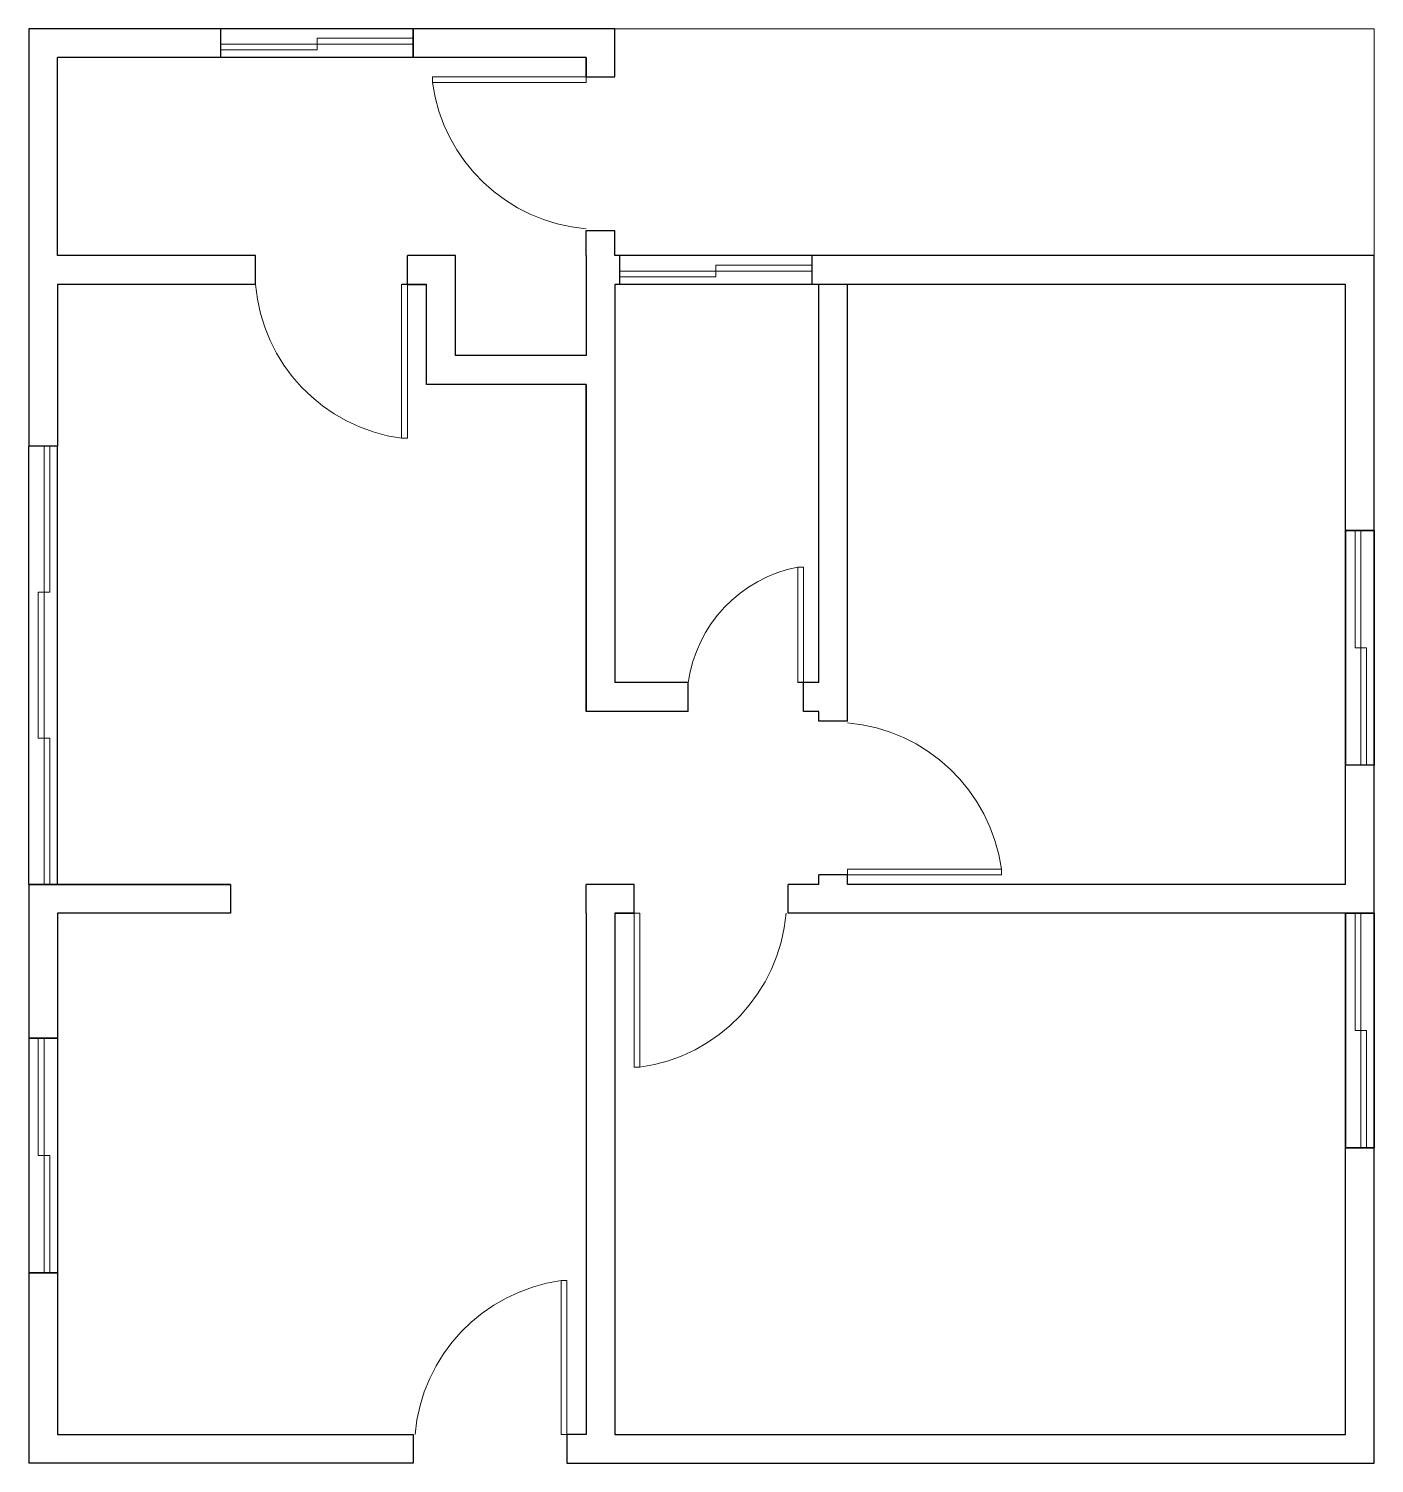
# Model space of a CAD drawing. Header units: metres. Extents: x -71 to 881, y -503 to 661.
# Drawn here: x 566.15 to 573.15, y 187.85 to 195.31 of the extents above; entities that cross this region are included whole.
import ezdxf

# ---------------------------------------------------------------- set-up
doc = ezdxf.new("R2010")
doc.units = ezdxf.units.M
doc.linetypes.add('ACAD_ISO02W100', pattern=[15, 12, -3])
for name, color, linetype, lineweight in [('02. Paredes', 6, 'Continuous', 30), ('03. Esquadria janelas', 2, 'Continuous', 15), ('03. Esquadria Porta', 2, 'Continuous', 15), ('04. Pisos', 8, 'Continuous', 5), ('08. Projeção', 1, 'ACAD_ISO02W100', 5)]:
    doc.layers.add(name, color=color, linetype=linetype, lineweight=lineweight)

msp = doc.modelspace()

# ---------------------------------------------------------------- linework, layer by layer
for p, q in [((573.1475, 192.7007), (572.9975, 192.7007)), ((572.9975, 192.7007), (573.1475, 192.7007)), ((572.9975, 192.7007), (572.9975, 191.4807)), ((573.1475, 192.7007), (573.0475, 192.7007)), ((573.1475, 192.7007), (573.1475, 191.4807)), ((573.1475, 191.4807), (572.9975, 191.4807)), ((573.1475, 191.4807), (572.9975, 191.4807)), ((572.9975, 189.4907), (572.9975, 190.7107)), ((573.1475, 190.7107), (572.9975, 190.7107)), ((572.9975, 190.7107), (572.9975, 189.4907)), ((573.1475, 190.7107), (573.0475, 190.7107)), ((573.1475, 190.7107), (573.1475, 189.4907)), ((572.9975, 189.4907), (573.1475, 189.4907)), ((573.1475, 189.4907), (572.9975, 189.4907))]:
    msp.add_line(p, q)
at = {"layer": '02. Paredes'}
for p, q in [((566.1475, 195.3107), (566.1475, 193.1407)), ((569.1975, 195.3107), (566.1475, 195.3107)), ((567.1475, 195.1607), (567.1475, 195.3107)), ((567.1475, 195.1607), (567.1475, 195.3107)), ((567.1475, 195.1607), (567.1475, 195.3107)), ((568.1475, 195.1607), (568.1475, 195.3107)), ((568.1475, 195.1607), (568.1475, 195.3107)), ((568.1475, 195.3107), (568.1475, 195.1607)), ((569.1975, 195.0607), (569.1975, 195.3107)), ((568.1475, 195.1607), (568.1475, 195.2607)), ((569.0475, 195.1607), (566.2975, 195.1607)), ((566.2975, 194.1307), (566.2975, 195.1607)), ((569.0475, 195.0607), (569.0475, 195.1607)), ((569.0475, 195.0607), (569.0475, 195.1607)), ((569.0475, 195.1607), (569.0475, 195.0607)), ((569.0475, 195.1607), (569.0475, 195.0607)), ((569.0475, 195.0607), (569.1975, 195.0607)), ((569.0475, 195.0607), (569.1975, 195.0607)), ((569.0475, 194.1307), (569.0475, 194.2607)), ((569.0475, 194.2607), (569.1975, 194.2607)), ((569.1975, 194.1307), (569.1975, 194.2607)), ((567.3275, 194.1307), (566.2975, 194.1307)), ((567.3275, 193.9807), (567.3275, 194.1307)), ((568.3675, 194.1307), (568.1175, 194.1307)), ((568.1175, 193.9807), (568.1175, 194.1307)), ((568.3675, 193.6107), (568.3675, 194.1307)), ((569.0475, 194.1307), (569.0475, 193.6107)), ((573.1475, 194.1307), (569.1975, 194.1307)), ((569.2225, 193.9807), (569.2225, 194.1307)), ((569.2225, 193.9807), (569.2225, 194.1307)), ((569.2225, 193.9807), (569.2225, 194.1307)), ((570.2225, 193.9807), (570.2225, 194.1307)), ((573.1475, 189.4907), (573.1475, 194.1307)), ((570.2225, 193.9807), (570.2225, 194.0807)), ((566.2975, 193.9807), (566.2975, 193.1407)), ((567.3275, 193.9807), (566.2975, 193.9807)), ((568.2175, 193.9807), (568.0875, 193.9807)), ((568.2175, 193.9807), (568.0875, 193.9807)), ((568.1175, 193.9807), (568.2175, 193.9807)), ((568.2175, 193.9807), (568.1175, 193.9807)), ((568.2175, 193.9807), (568.1175, 193.9807)), ((568.2175, 193.4607), (568.2175, 193.9807)), ((569.1975, 193.9807), (569.1975, 191.9107)), ((572.9975, 193.9807), (569.1975, 193.9807)), ((570.2575, 191.9107), (570.2575, 193.9807)), ((570.4075, 191.7107), (570.4075, 193.9807)), ((572.9975, 190.8607), (572.9975, 193.9807)), ((569.0475, 193.6107), (568.3675, 193.6107)), ((569.0475, 193.4607), (568.2175, 193.4607)), ((569.0475, 193.4607), (569.0475, 191.7607)), ((569.0475, 191.7607), (569.0475, 193.4607)), ((566.2975, 193.1407), (566.1475, 193.1407)), ((566.1475, 190.8607), (566.1475, 193.1407)), ((566.2975, 190.8607), (566.2975, 193.1407)), ((569.5782, 191.9107), (569.1975, 191.9107)), ((569.5782, 191.7607), (569.5782, 191.9107)), ((570.2575, 191.9107), (570.1482, 191.9107)), ((570.2575, 191.9107), (570.1782, 191.9107)), ((570.1782, 191.7607), (570.1782, 191.9107)), ((569.5782, 191.7607), (569.0475, 191.7607)), ((570.2575, 191.7607), (570.1782, 191.7607)), ((570.2575, 191.7107), (570.2575, 191.7607)), ((570.4075, 191.7107), (570.2575, 191.7107)), ((570.4075, 190.9107), (570.2575, 190.9107)), ((570.2575, 190.8607), (570.2575, 190.9107)), ((570.4075, 190.8607), (570.4075, 190.9107)), ((566.1475, 190.8607), (566.1475, 187.8507)), ((566.1475, 190.8607), (566.2975, 190.8607)), ((566.2975, 190.8607), (566.1475, 190.8607)), ((567.1975, 190.8607), (566.2975, 190.8607)), ((566.2975, 190.8607), (567.1975, 190.8607)), ((567.1975, 190.8607), (567.1975, 190.7107)), ((569.2975, 190.8607), (569.0475, 190.8607)), ((569.0475, 190.7107), (569.0475, 190.8607)), ((569.2975, 190.7107), (569.2975, 190.8607)), ((570.2575, 190.8607), (570.0975, 190.8607)), ((570.0975, 190.7107), (570.0975, 190.8607)), ((572.9975, 190.8607), (570.4075, 190.8607)), ((566.2975, 190.7107), (566.2975, 188.0007)), ((567.1975, 190.7107), (566.2975, 190.7107)), ((569.0475, 190.7107), (569.0475, 188.0007)), ((569.2975, 190.7107), (569.1975, 190.7107)), ((569.1975, 190.7107), (569.1975, 188.0007)), ((569.1975, 190.7107), (569.2975, 190.7107)), ((572.9975, 190.7107), (570.0975, 190.7107)), ((572.9975, 190.7107), (573.1475, 190.7107)), ((566.1475, 190.0607), (566.2975, 190.0607)), ((566.2975, 190.0607), (566.1475, 190.0607)), ((572.9975, 188.0007), (572.9975, 189.4907)), ((573.1475, 187.8507), (573.1475, 189.4907)), ((566.1475, 188.8407), (566.2975, 188.8407)), ((566.2975, 188.8407), (566.1475, 188.8407)), ((566.2975, 188.0007), (568.1475, 188.0007)), ((568.1475, 188.0007), (568.1475, 187.8507)), ((569.0475, 188.0007), (568.9475, 188.0007)), ((568.9475, 188.0007), (568.9475, 187.8507)), ((569.0475, 188.0007), (568.9475, 188.0007)), ((569.1975, 188.0007), (572.9975, 188.0007)), ((568.1475, 187.8507), (566.1475, 187.8507)), ((568.9475, 187.8507), (573.1475, 187.8507))]:
    msp.add_line(p, q, dxfattribs=at)
at = {"layer": '03. Esquadria janelas'}
for p, q in [((568.1475, 195.2307), (567.1475, 195.2307)), ((568.1475, 195.2607), (567.6475, 195.2607)), ((567.6475, 195.2607), (567.6475, 195.2007)), ((567.6475, 195.2007), (567.1475, 195.2007)), ((570.2225, 194.0507), (569.2225, 194.0507)), ((570.2225, 194.0807), (569.7225, 194.0807)), ((569.7225, 194.0807), (569.7225, 194.0207)), ((569.7225, 194.0207), (569.2225, 194.0207)), ((566.2275, 193.1407), (566.2275, 192.0807)), ((566.2575, 193.1407), (566.2575, 192.3807)), ((573.0475, 192.7007), (573.0475, 192.0907)), ((573.0775, 192.7007), (573.0775, 191.4807)), ((566.1975, 192.3807), (566.1975, 191.6207)), ((566.1975, 192.3807), (566.2575, 192.3807)), ((566.2275, 192.0807), (566.2275, 190.8607)), ((573.0475, 192.0907), (573.1075, 192.0907)), ((573.1075, 192.0907), (573.1075, 191.4807)), ((566.1975, 191.6207), (566.2575, 191.6207)), ((566.2575, 191.6207), (566.2575, 190.8607)), ((573.0475, 190.7107), (573.0475, 190.1007)), ((573.0775, 190.7107), (573.0775, 189.4907)), ((573.0475, 190.1007), (573.1075, 190.1007)), ((573.1075, 190.1007), (573.1075, 189.4907)), ((566.1975, 190.0607), (566.1975, 189.4507)), ((566.2275, 190.0607), (566.2275, 188.8407)), ((566.1975, 189.4507), (566.2575, 189.4507)), ((566.2575, 189.4507), (566.2575, 188.8407))]:
    msp.add_line(p, q, dxfattribs=at)
at = {"layer": '03. Esquadria Porta'}
for points in [[(568.2475, 195.0307), (568.2475, 195.0607), (569.0475, 195.0607), (569.0475, 195.0307)], [(568.0875, 193.1807), (568.1175, 193.1807), (568.1175, 193.9807), (568.0875, 193.9807)], [(570.1482, 192.5107), (570.1482, 191.9107), (570.1782, 191.9107), (570.1782, 192.5107)], [(571.2075, 190.9407), (571.2075, 190.9107), (570.4075, 190.9107), (570.4075, 190.9407)], [(569.3275, 189.9107), (569.2975, 189.9107), (569.2975, 190.7107), (569.3275, 190.7107)], [(568.9175, 188.8007), (568.9475, 188.8007), (568.9475, 188.0007), (568.9175, 188.0007)]]:
    msp.add_lwpolyline(points, close=True, dxfattribs=at)
at = {"layer": '04. Pisos'}
for p in [(569.1975, 195.3107), (573.1475, 194.1307)]:
    msp.add_line(p, (573.1475, 195.3107), dxfattribs=at)
at = {"layer": '08. Projeção'}
for centre, radius, start, end in [((569.1225, 195.1507), 0.8832, 187.80899, 265.12861), ((568.2075, 194.0557), 0.8832, 184.87139, 262.19101), ((570.2842, 191.8107), 0.7131, 100.99893, 171.93867), ((570.3325, 190.8207), 0.8832, 7.80899, 85.12861), ((569.2075, 190.7857), 0.8832, 277.80899, 355.12861), ((569.0375, 187.9257), 0.8832, 97.80899, 175.12861)]:
    msp.add_arc(centre, radius, start, end, dxfattribs=at)

doc.saveas('drawing.dxf')
